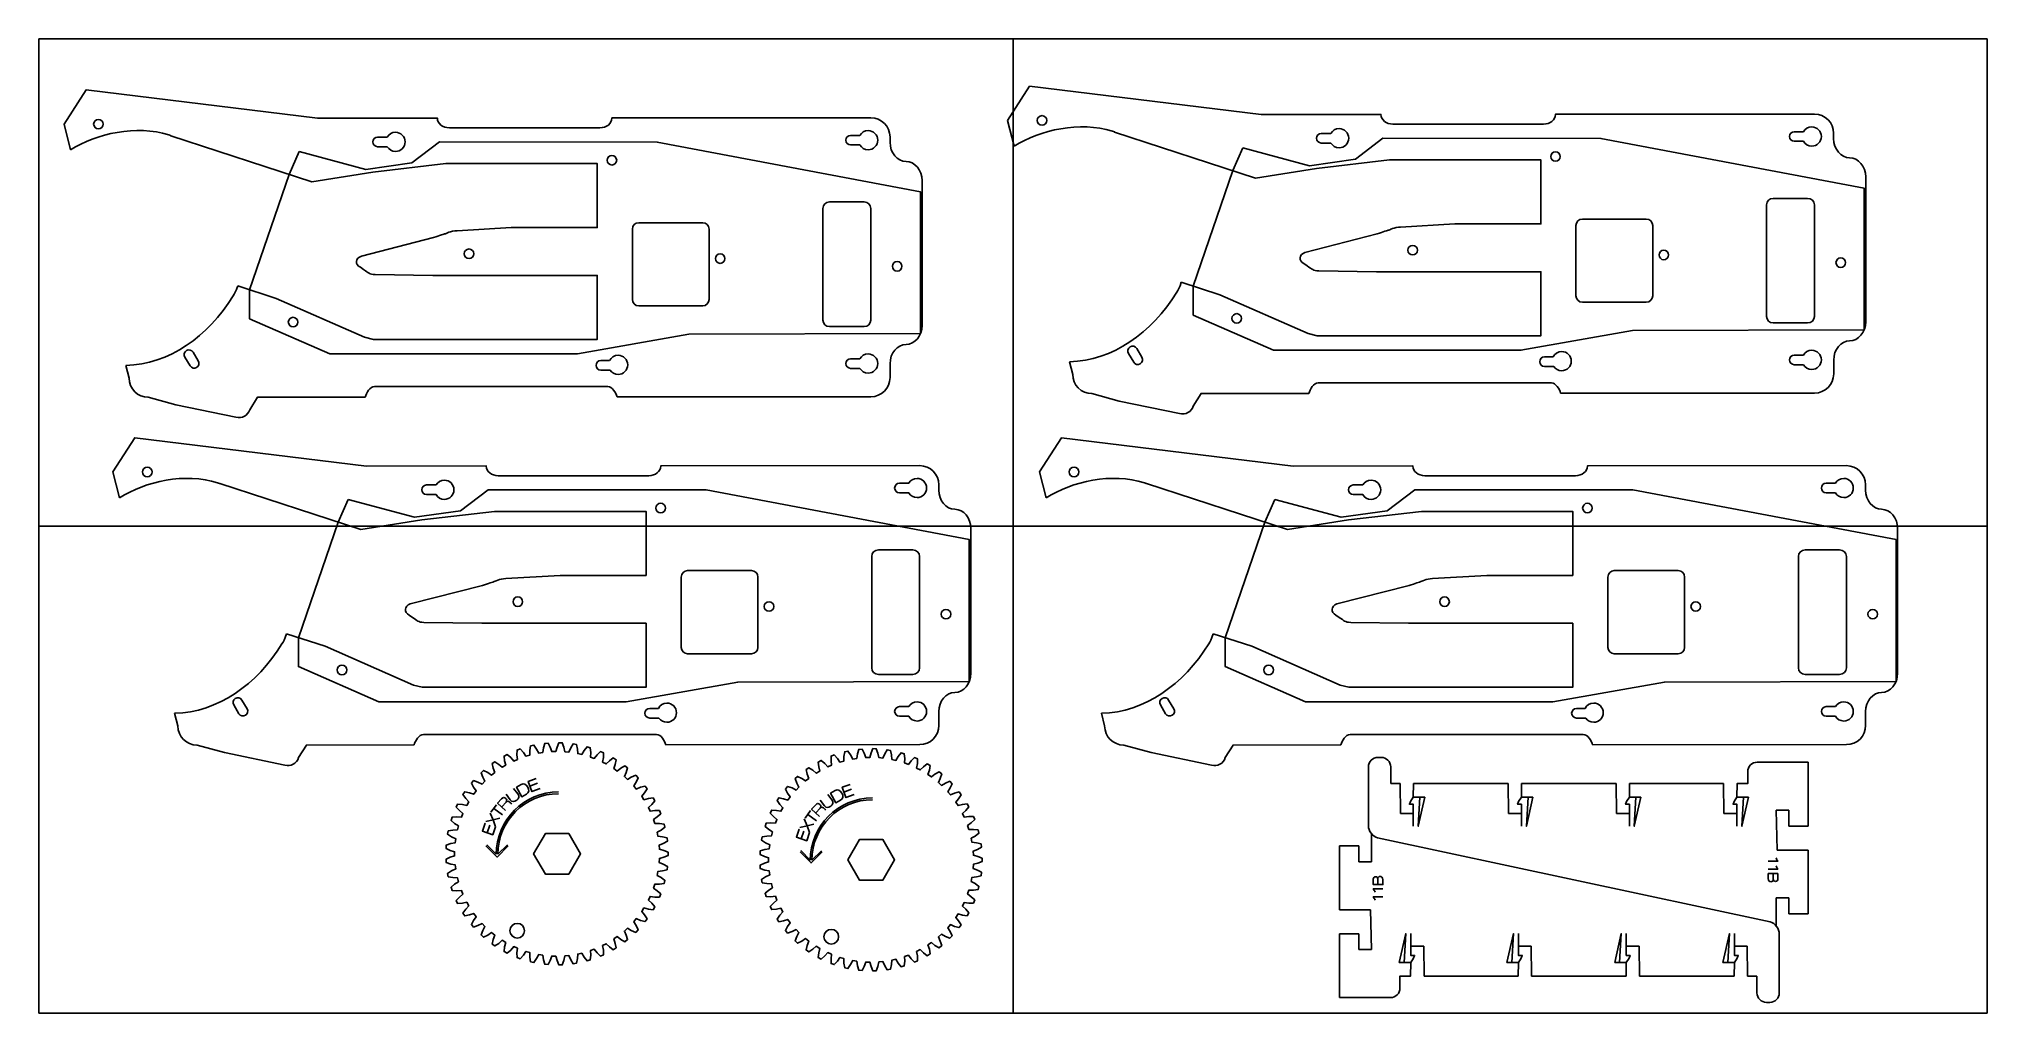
# Model space of a CAD drawing. Extents: x 0 to 610, y 0 to 305.
import ezdxf

# ---------------------------------------------------------------- set-up
doc = ezdxf.new("R2010")
doc.units = 0
doc.layers.add('CUTS', color=1, linetype='Continuous', true_color=0xff0000)
doc.layers.add('TEXT', color=5, linetype='Continuous', true_color=0x0000ff)
doc.layers.add('laser bed referance', color=3, linetype='Continuous', lineweight=25, true_color=0x00ff00)
doc.layers.add('Referance lines', color=2, linetype='Continuous', lineweight=25, true_color=0xffff00)

msp = doc.modelspace()

# ---------------------------------------------------------------- linework, layer by layer
at = {"layer": 'CUTS', "color": 1, "lineweight": 25, "true_color": 0xff0000}
for p, q in [((423, 71.8), (423, 77)), ((553.6, 78.5), (537.7, 78.5)), ((553.6, 58.5), (553.6, 78.5)), ((423.94, 71.8), (423, 71.8)), ((423.94, 71.8), (425.94, 71.8)), ((426.04, 62.41), (425.94, 71.8)), ((430.14, 71.8), (430.06, 67.51)), ((459.78, 71.8), (430.14, 71.8)), ((459.87, 62.41), (459.78, 71.8)), ((463.97, 71.8), (463.91, 67.51)), ((493.54, 71.8), (463.97, 71.8)), ((493.64, 62.41), (493.54, 71.8)), ((497.74, 71.8), (497.67, 67.51)), ((527.18, 71.8), (497.74, 71.8)), ((527.28, 62.41), (527.18, 71.8)), ((426.04, 62.41), (430.04, 62.41)), ((459.87, 62.41), (463.87, 62.41)), ((493.64, 62.41), (497.64, 62.41)), ((527.28, 62.41), (531.28, 62.41)), ((543.6, 63.5), (547.6, 63.5)), ((543.6, 63.5), (543.9, 51.01)), ((547.6, 63.5), (547.6, 58.5)), ((417, 47.32), (417, 56.06)), ((547.6, 58.5), (553.6, 58.5)), ((413, 52.32), (407, 52.32)), ((407, 52.32), (407, 32.32)), ((413, 47.32), (413, 52.32)), ((418.9, 54.81), (541.71, 28.52)), ((553.6, 51.01), (543.9, 51.01)), ((553.6, 31.01), (553.6, 51.01)), ((413, 47.32), (417, 47.32)), ((407, 32.32), (416.7, 32.32)), ((417, 19.83), (416.7, 32.32)), ((543.6, 36.01), (547.6, 36.01)), ((543.6, 36.01), (543.6, 27.27)), ((547.6, 36.01), (547.6, 31.01)), ((547.6, 31.01), (553.6, 31.01)), ((413, 24.83), (407, 24.83)), ((407, 24.83), (407, 4.84)), ((413, 19.83), (413, 24.83)), ((413, 19.83), (417, 19.83)), ((429.32, 20.92), (433.32, 20.92)), ((433.32, 20.92), (433.42, 11.54)), ((462.97, 20.92), (466.97, 20.92)), ((466.97, 20.92), (467.07, 11.54)), ((496.73, 20.92), (500.73, 20.92)), ((500.73, 20.92), (500.83, 11.54)), ((530.57, 20.92), (534.57, 20.92)), ((534.67, 11.54), (534.57, 20.92)), ((462.87, 11.54), (462.94, 15.83)), ((496.63, 11.54), (496.7, 15.83)), ((530.46, 11.54), (530.54, 15.83)), ((433.42, 11.54), (462.87, 11.54)), ((467.07, 11.54), (496.63, 11.54)), ((500.83, 11.54), (530.46, 11.54)), ((534.67, 11.54), (536.67, 11.54)), ((536.67, 11.54), (537.6, 11.54)), ((537.6, 11.54), (537.6, 6.34)), ((407, 4.84), (422.9, 4.84))]:
    msp.add_line(p, q, dxfattribs=at)
for points in [[(124.67, 279.99), (124.67, 280.04), (87.17, 280.01), (14.72, 288.85), (7.85, 278.16), (9.92, 270.08)], [(419.95, 281.14), (419.95, 281.19), (382.45, 281.16), (310, 290), (303.13, 279.3), (305.2, 271.22)], [(555.6, 281.28), (474.56, 281.22), (474.56, 281.14)], [(41.24, 274.54), (41.28, 274.54), (85.41, 260.12), (104.48, 263.17), (127.3, 265.8), (151.3, 265.8), (174.7, 265.8), (174.7, 245.8), (154.82, 245.8)], [(175.53, 276.99), (128.42, 276.99)], [(260.32, 280.13), (179.28, 280.08), (179.28, 279.99)], [(256.88, 274.63), (253.98, 274.63)], [(336.52, 275.69), (336.57, 275.68), (380.7, 261.27), (399.76, 264.31), (422.58, 266.95), (446.58, 266.95), (469.98, 266.95), (469.98, 246.95), (450.1, 246.95)], [(404.26, 275.24), (401.26, 275.24)], [(470.81, 278.14), (423.7, 278.14)], [(552.17, 275.78), (549.26, 275.78)], [(561.6, 273.63), (561.6, 275.28)], [(108.98, 274.09), (105.98, 274.09)], [(105.98, 271.09), (108.98, 271.09)], [(253.98, 271.63), (256.88, 271.63)], [(266.32, 272.48), (266.32, 274.13)], [(401.26, 272.24), (404.26, 272.24)], [(549.26, 272.78), (552.17, 272.78)], [(276.34, 215.19), (276.34, 260.48)], [(571.62, 216.33), (571.62, 261.63)], [(245.3, 216.84), (245.3, 251.73)], [(247.4, 253.79), (258.19, 253.79)], [(260.3, 251.73), (260.3, 216.84), (260.3, 216.84)], [(540.58, 217.99), (540.58, 252.88)], [(542.69, 254.93), (553.47, 254.93)], [(555.58, 252.88), (555.58, 217.99), (555.58, 217.99)], [(147.77, 245.8), (130.82, 244.8)], [(185.69, 223.29), (185.69, 245.29)], [(187.69, 247.29), (207.69, 247.29)], [(209.69, 245.29), (209.69, 223.29), (209.69, 223.29)], [(443.05, 246.95), (426.11, 245.95)], [(480.97, 224.43), (480.97, 246.43)], [(482.97, 248.43), (502.97, 248.43)], [(504.97, 246.43), (504.97, 224.43), (504.97, 224.43)], [(123.49, 242.65), (100.89, 236.85)], [(418.77, 243.8), (396.17, 238)], [(100.58, 233.4), (101.58, 232.64)], [(425.63, 231.95), (469.98, 231.95), (469.98, 211.95), (399.93, 211.95), (397.16, 212.63), (369.54, 224.75), (357.47, 228.66)], [(395.86, 234.55), (396.86, 233.79)], [(400.48, 232.25), (418.57, 231.98)], [(130.35, 230.8), (174.7, 230.81), (174.7, 210.81), (104.65, 210.81), (101.87, 211.49), (74.25, 223.61), (62.19, 227.52)], [(105.2, 231.1), (123.29, 230.83)], [(207.69, 221.29), (187.69, 221.29)], [(502.97, 222.43), (482.97, 222.43)], [(258.19, 214.79), (247.4, 214.79)], [(553.47, 215.93), (542.69, 215.93)], [(345.14, 205.21), (343.5, 207.94), (343.5, 207.94)], [(27.18, 202.66), (28.2, 198.67)], [(45.65, 205.24), (47.28, 202.52)], [(49.85, 204.07), (48.22, 206.79), (48.22, 206.79)], [(178.54, 204.17), (175.83, 204.17)], [(175.83, 201.17), (178.73, 201.17)], [(256.88, 204.73), (253.98, 204.73)], [(253.98, 201.73), (256.88, 201.73)], [(266.32, 198.84), (266.32, 203.19)], [(322.46, 203.81), (323.48, 199.82)], [(340.93, 206.39), (342.56, 203.67)], [(473.83, 205.32), (471.11, 205.32)], [(471.11, 202.32), (474.01, 202.32)], [(552.17, 205.88), (549.26, 205.88)], [(549.26, 202.88), (552.17, 202.88)], [(561.61, 199.98), (561.61, 204.33)], [(105.03, 196.02), (177.99, 196.02)], [(400.31, 197.17), (473.27, 197.17)], [(34.2, 192.67), (42.78, 190.35), (61.65, 186.44)], [(65.94, 188.77), (68.4, 192.72), (102.12, 192.74)], [(180.89, 192.79), (260.32, 192.84)], [(329.48, 193.82), (338.06, 191.5), (356.93, 187.59)], [(361.22, 189.92), (363.68, 193.87), (397.4, 193.89)], [(476.17, 193.94), (555.61, 193.98)], [(139.95, 171.14), (139.95, 171.19), (102.45, 171.16), (30, 180), (23.13, 169.3), (25.2, 161.22)], [(429.95, 171.14), (429.95, 171.19), (392.45, 171.16), (320, 180), (313.13, 169.3), (315.2, 161.22)], [(275.6, 171.28), (194.56, 171.22), (194.56, 171.14)], [(565.6, 171.28), (484.56, 171.22), (484.56, 171.14)], [(56.52, 165.69), (56.57, 165.68), (100.7, 151.27), (119.76, 154.31), (142.58, 156.95), (166.58, 156.95), (189.98, 156.95), (189.98, 136.95), (170.1, 136.95)], [(124.26, 165.24), (121.26, 165.24)], [(190.81, 168.14), (143.7, 168.14)], [(272.17, 165.78), (269.26, 165.78)], [(281.6, 163.63), (281.6, 165.28)], [(346.52, 165.69), (346.57, 165.68), (390.7, 151.27), (409.76, 154.31), (432.58, 156.95), (456.58, 156.95), (479.98, 156.95), (479.98, 136.95), (460.1, 136.95)], [(414.26, 165.24), (411.26, 165.24)], [(480.81, 168.14), (433.7, 168.14)], [(562.17, 165.78), (559.26, 165.78)], [(571.6, 163.63), (571.6, 165.28)], [(121.26, 162.24), (124.26, 162.24)], [(269.26, 162.78), (272.17, 162.78)], [(411.26, 162.24), (414.26, 162.24)], [(559.26, 162.78), (562.17, 162.78)], [(291.62, 106.33), (291.62, 151.63)], [(581.62, 106.33), (581.62, 151.63)], [(260.58, 107.99), (260.58, 142.88)], [(262.69, 144.93), (273.47, 144.93)], [(275.58, 142.88), (275.58, 107.99), (275.58, 107.99)], [(550.58, 107.99), (550.58, 142.88)], [(552.69, 144.93), (563.47, 144.93)], [(565.58, 142.88), (565.58, 107.99), (565.58, 107.99)], [(163.05, 136.95), (146.11, 135.95)], [(200.97, 114.43), (200.97, 136.43)], [(202.97, 138.43), (222.97, 138.43)], [(224.97, 136.43), (224.97, 114.43), (224.97, 114.43)], [(453.05, 136.95), (436.11, 135.95)], [(490.97, 114.43), (490.97, 136.43)], [(492.97, 138.43), (512.97, 138.43)], [(514.97, 136.43), (514.97, 114.43), (514.97, 114.43)], [(138.77, 133.8), (116.17, 128)], [(428.77, 133.8), (406.17, 128)], [(145.63, 121.95), (189.98, 121.95), (189.98, 101.95), (119.93, 101.95), (117.16, 102.63), (89.54, 114.75), (77.47, 118.66)], [(115.86, 124.55), (116.86, 123.79)], [(120.48, 122.25), (138.57, 121.98)], [(435.63, 121.95), (479.98, 121.95), (479.98, 101.95), (409.93, 101.95), (407.16, 102.63), (379.54, 114.75), (367.47, 118.66)], [(405.86, 124.55), (406.86, 123.79)], [(410.48, 122.25), (428.57, 121.98)], [(222.97, 112.43), (202.97, 112.43)], [(512.97, 112.43), (492.97, 112.43)], [(273.47, 105.93), (262.69, 105.93)], [(563.47, 105.93), (552.69, 105.93)], [(65.14, 95.21), (63.5, 97.94), (63.5, 97.94)], [(355.14, 95.21), (353.5, 97.94), (353.5, 97.94)], [(42.46, 93.81), (43.48, 89.82)], [(60.93, 96.39), (62.56, 93.67)], [(193.83, 95.32), (191.11, 95.32)], [(191.11, 92.32), (194.01, 92.32)], [(272.17, 95.88), (269.26, 95.88)], [(269.26, 92.88), (272.17, 92.88)], [(281.61, 89.98), (281.61, 94.33)], [(332.46, 93.81), (333.48, 89.82)], [(350.93, 96.39), (352.56, 93.67)], [(483.83, 95.32), (481.11, 95.32)], [(481.11, 92.32), (484.01, 92.32)], [(562.17, 95.88), (559.26, 95.88)], [(559.26, 92.88), (562.17, 92.88)], [(571.61, 89.98), (571.61, 94.33)], [(120.31, 87.17), (193.27, 87.17)], [(410.31, 87.17), (483.27, 87.17)], [(49.48, 83.82), (58.06, 81.5), (76.93, 77.59)], [(81.22, 79.92), (83.68, 83.87), (117.4, 83.89)], [(196.89, 50.35), (196.89, 49.29), (195.51, 48.75), (194.14, 48.4), (194.05, 47.13), (195.38, 46.61), (196.67, 45.9), (196.54, 44.85), (195.1, 44.49), (193.69, 44.32), (193.45, 43.07), (194.69, 42.38), (195.89, 41.51), (195.62, 40.49), (194.15, 40.31), (192.73, 40.33), (192.33, 39.12), (193.48, 38.28), (194.55, 37.26), (194.15, 36.28), (192.67, 36.29), (191.26, 36.49), (190.71, 35.34), (191.74, 34.36), (192.68, 33.21), (192.16, 32.29), (190.69, 32.5), (189.32, 32.87), (188.62, 31.8), (189.52, 30.7), (190.3, 29.44), (189.67, 28.6), (188.24, 28.99), (186.93, 29.53), (186.1, 28.56), (186.85, 27.35), (187.46, 26.01), (186.73, 25.25), (185.36, 25.82), (184.13, 26.53), (183.19, 25.67), (183.78, 24.38), (184.21, 22.96), (183.38, 22.3), (182.1, 23.04), (180.97, 23.9), (179.93, 23.17), (180.35, 21.81), (180.59, 20.36), (179.69, 19.81), (178.51, 20.7), (177.5, 21.7), (176.37, 21.11), (176.61, 19.71), (176.68, 18.23), (175.71, 17.81), (174.66, 18.85), (173.78, 19.97), (172.58, 19.53), (172.65, 18.11), (172.52, 16.63), (171.5, 16.33), (170.59, 17.5), (169.87, 18.72), (168.62, 18.44), (168.5, 17.02), (168.19, 15.57), (167.14, 15.41), (166.39, 16.68), (165.83, 17.98), (164.56, 17.86), (164.26, 16.47), (163.76, 15.08), (162.7, 15.05), (162.12, 16.4), (161.73, 17.77), (160.45, 17.81), (159.98, 16.47), (159.3, 15.15), (158.25, 15.26), (157.84, 16.68), (157.63, 18.08), (156.37, 18.29), (155.73, 17.02), (154.89, 15.8), (153.86, 16.03), (153.64, 17.5), (153.61, 18.92), (152.39, 19.28), (151.59, 18.11), (150.6, 17), (149.61, 17.37), (149.58, 18.85), (149.73, 20.26), (148.56, 20.78), (147.62, 19.71), (146.5, 18.74), (145.56, 19.23), (145.72, 20.7), (146.05, 22.09), (144.96, 22.75), (143.89, 21.81), (142.66, 21), (141.79, 21.6), (142.13, 23.04), (142.64, 24.37), (141.64, 25.16), (140.46, 24.38), (139.13, 23.72), (138.35, 24.43), (138.87, 25.82), (139.54, 27.07), (138.65, 27.99), (137.38, 27.35), (135.98, 26.88), (135.3, 27.68), (135.99, 28.99), (136.82, 30.14), (136.05, 31.17), (134.71, 30.7), (133.26, 30.41), (132.68, 31.29), (133.54, 32.5), (134.51, 33.54), (133.88, 34.65), (132.49, 34.36), (131.02, 34.26), (130.56, 35.21), (131.56, 36.29), (132.65, 37.2), (132.18, 38.39), (130.76, 38.28), (129.28, 38.36), (128.95, 39.36), (130.08, 40.31), (131.28, 41.07), (130.96, 42.31), (129.54, 42.38), (128.08, 42.65), (127.88, 43.69), (129.13, 44.49), (130.42, 45.09), (130.25, 46.35), (128.86, 46.61), (127.45, 47.06), (127.38, 48.12), (128.72, 48.75), (130.07, 49.18), (130.07, 50.46), (128.72, 50.89), (127.38, 51.52), (127.45, 52.57), (128.86, 53.03), (130.25, 53.28), (130.42, 54.55), (129.13, 55.15), (127.88, 55.95), (128.08, 56.98), (129.54, 57.25), (130.96, 57.33), (131.28, 58.57), (130.08, 59.33), (128.95, 60.28), (129.28, 61.28), (130.76, 61.36), (132.18, 61.25), (132.65, 62.44), (131.56, 63.34), (130.56, 64.43), (131.02, 65.38), (132.49, 65.27), (133.88, 64.99), (134.51, 66.1), (133.54, 67.14), (132.68, 68.35), (133.26, 69.23), (134.71, 68.94), (136.05, 68.47), (136.82, 69.5), (135.99, 70.65), (135.3, 71.96), (135.98, 72.76), (137.38, 72.28), (138.65, 71.65), (139.54, 72.57), (138.87, 73.82), (138.35, 75.21), (139.13, 75.92), (140.46, 75.26), (141.64, 74.47), (142.64, 75.27), (142.13, 76.6), (141.79, 78.04), (142.66, 78.64), (143.89, 77.82), (144.96, 76.89), (146.05, 77.55), (145.72, 78.93), (145.56, 80.4), (146.5, 80.89), (147.62, 79.92), (148.56, 78.86), (149.73, 79.38), (149.58, 80.79), (149.61, 82.27), (150.6, 82.63), (151.59, 81.53), (152.39, 80.36), (153.61, 80.72), (153.64, 82.14), (153.86, 83.6), (154.89, 83.84), (155.73, 82.62), (156.37, 81.35), (157.63, 81.55), (157.84, 82.96), (158.25, 84.38), (159.3, 84.48), (159.98, 83.16), (160.45, 81.83), (161.73, 81.87), (162.12, 83.23), (162.7, 84.59), (163.76, 84.56), (164.26, 83.16), (164.56, 81.78), (165.83, 81.65), (166.39, 82.96), (167.14, 84.23), (168.19, 84.06), (168.5, 82.62), (168.62, 81.2), (169.87, 80.92), (170.59, 82.14), (171.5, 83.31), (172.52, 83.01), (172.65, 81.53), (172.58, 80.11), (173.78, 79.67), (174.66, 80.79), (175.71, 81.83), (176.68, 81.4), (176.61, 79.92), (176.37, 78.52), (177.5, 77.93), (178.51, 78.93), (179.69, 79.83), (180.59, 79.28), (180.35, 77.82), (179.93, 76.47), (180.97, 75.73), (182.1, 76.6), (183.38, 77.34), (184.21, 76.68), (183.78, 75.26), (183.19, 73.97), (184.13, 73.11), (185.36, 73.82), (186.73, 74.39), (187.46, 73.63), (186.85, 72.28), (186.1, 71.08), (186.93, 70.1), (188.24, 70.65), (189.67, 71.04), (190.3, 70.19), (189.52, 68.94), (188.62, 67.84), (189.32, 66.76), (190.69, 67.14), (192.16, 67.34), (192.68, 66.42), (191.74, 65.27), (190.71, 64.3), (191.26, 63.15), (192.67, 63.34), (194.15, 63.36), (194.55, 62.38), (193.48, 61.36), (192.33, 60.52), (192.73, 59.31), (194.15, 59.33), (195.62, 59.15), (195.89, 58.13), (194.69, 57.25), (193.45, 56.57), (193.69, 55.32), (195.1, 55.15), (196.54, 54.79), (196.67, 53.74), (195.38, 53.03), (194.05, 52.51), (194.14, 51.23), (195.51, 50.89), (196.89, 50.35)], [(196.17, 83.94), (275.61, 83.98)], [(295.16, 48.48), (295.16, 47.42), (293.78, 46.88), (292.41, 46.54), (292.32, 45.26), (293.65, 44.74), (294.94, 44.03), (294.81, 42.98), (293.37, 42.62), (291.96, 42.45), (291.72, 41.2), (292.96, 40.52), (294.16, 39.64), (293.89, 38.62), (292.42, 38.45), (291, 38.46), (290.6, 37.25), (291.75, 36.41), (292.82, 35.39), (292.42, 34.41), (290.94, 34.43), (289.54, 34.63), (288.98, 33.47), (290.01, 32.5), (290.95, 31.35), (290.43, 30.43), (288.96, 30.63), (287.59, 31.01), (286.89, 29.94), (287.79, 28.84), (288.57, 27.58), (287.94, 26.73), (286.51, 27.12), (285.2, 27.67), (284.37, 26.69), (285.12, 25.49), (285.74, 24.14), (285, 23.38), (283.63, 23.95), (282.4, 24.66), (281.46, 23.8), (282.05, 22.51), (282.48, 21.09), (281.66, 20.44), (280.37, 21.17), (279.25, 22.04), (278.2, 21.3), (278.62, 19.95), (278.87, 18.49), (277.96, 17.94), (276.78, 18.84), (275.78, 19.84), (274.64, 19.25), (274.89, 17.85), (274.95, 16.37), (273.98, 15.94), (272.93, 16.98), (272.06, 18.1), (270.86, 17.66), (270.92, 16.24), (270.79, 14.77), (269.78, 14.47), (268.86, 15.63), (268.14, 16.85), (266.9, 16.57), (266.78, 15.15), (266.46, 13.71), (265.42, 13.54), (264.66, 14.81), (264.1, 16.12), (262.83, 16), (262.53, 14.61), (262.03, 13.21), (260.98, 13.18), (260.39, 14.54), (260, 15.9), (258.72, 15.95), (258.25, 14.61), (257.57, 13.29), (256.52, 13.39), (256.12, 14.81), (255.9, 16.22), (254.64, 16.42), (254, 15.15), (253.16, 13.93), (252.14, 14.17), (251.91, 15.63), (251.88, 17.05), (250.66, 17.41), (249.86, 16.24), (248.87, 15.14), (247.88, 15.5), (247.85, 16.98), (248, 18.39), (246.83, 18.91), (245.89, 17.85), (244.77, 16.88), (243.84, 17.37), (243.99, 18.84), (244.32, 20.22), (243.23, 20.88), (242.16, 19.95), (240.93, 19.13), (240.06, 19.73), (240.4, 21.17), (240.91, 22.5), (239.91, 23.3), (238.73, 22.51), (237.4, 21.85), (236.62, 22.56), (237.14, 23.95), (237.81, 25.2), (236.92, 26.12), (235.65, 25.49), (234.25, 25.01), (233.57, 25.81), (234.26, 27.12), (235.09, 28.27), (234.33, 29.3), (232.98, 28.84), (231.53, 28.54), (230.96, 29.42), (231.81, 30.63), (232.78, 31.67), (232.15, 32.78), (230.76, 32.5), (229.29, 32.39), (228.83, 33.34), (229.83, 34.43), (230.93, 35.33), (230.45, 36.52), (229.03, 36.41), (227.55, 36.49), (227.22, 37.5), (228.36, 38.45), (229.55, 39.21), (229.23, 40.44), (227.81, 40.52), (226.36, 40.79), (226.15, 41.82), (227.4, 42.62), (228.69, 43.22), (228.53, 44.49), (227.13, 44.74), (225.72, 45.2), (225.65, 46.25), (226.99, 46.88), (228.34, 47.31), (228.34, 48.59), (226.99, 49.02), (225.65, 49.65), (225.72, 50.71), (227.13, 51.16), (228.53, 51.42), (228.69, 52.68), (227.4, 53.28), (226.15, 54.08), (226.36, 55.12), (227.81, 55.39), (229.23, 55.46), (229.55, 56.7), (228.36, 57.46), (227.22, 58.41), (227.55, 59.41), (229.03, 59.49), (230.45, 59.38), (230.93, 60.57), (229.83, 61.48), (228.83, 62.56), (229.29, 63.52), (230.76, 63.41), (232.15, 63.12), (232.78, 64.23), (231.81, 65.27), (230.96, 66.48), (231.53, 67.37), (232.98, 67.07), (234.33, 66.61), (235.09, 67.63), (234.26, 68.79), (233.57, 70.09), (234.25, 70.9), (235.65, 70.42), (236.92, 69.79), (237.81, 70.7), (237.14, 71.96), (236.62, 73.34), (237.4, 74.05), (238.73, 73.39), (239.91, 72.61), (240.91, 73.4), (240.4, 74.73), (240.06, 76.17), (240.93, 76.77), (242.16, 75.96), (243.23, 75.02), (244.32, 75.69), (243.99, 77.07), (243.84, 78.54), (244.77, 79.03), (245.89, 78.06), (246.83, 76.99), (248, 77.51), (247.85, 78.92), (247.88, 80.4), (248.87, 80.77), (249.86, 79.66), (250.66, 78.49), (251.88, 78.85), (251.91, 80.27), (252.14, 81.74), (253.16, 81.97), (254, 80.75), (254.64, 79.48), (255.9, 79.69), (256.12, 81.09), (256.52, 82.51), (257.57, 82.62), (258.25, 81.3), (258.72, 79.96), (260, 80), (260.39, 81.37), (260.98, 82.73), (262.03, 82.69), (262.53, 81.3), (262.83, 79.91), (264.1, 79.79), (264.66, 81.09), (265.42, 82.37), (266.46, 82.2), (266.78, 80.75), (266.9, 79.34), (268.14, 79.05), (268.86, 80.27), (269.78, 81.44), (270.79, 81.14), (270.92, 79.66), (270.86, 78.24), (272.06, 77.8), (272.93, 78.92), (273.98, 79.96), (274.95, 79.54), (274.89, 78.06), (274.64, 76.66), (275.78, 76.07), (276.78, 77.07), (277.96, 77.96), (278.87, 77.42), (278.62, 75.96), (278.2, 74.6), (279.25, 73.87), (280.37, 74.73), (281.66, 75.47), (282.48, 74.81), (282.05, 73.39), (281.46, 72.1), (282.4, 71.24), (283.63, 71.96), (285, 72.52), (285.74, 71.76), (285.12, 70.42), (284.37, 69.21), (285.2, 68.24), (286.51, 68.79), (287.94, 69.17), (288.57, 68.33), (287.79, 67.07), (286.89, 65.97), (287.59, 64.9), (288.96, 65.27), (290.43, 65.48), (290.95, 64.56), (290.01, 63.41), (288.98, 62.43), (289.54, 61.28), (290.94, 61.48), (292.42, 61.49), (292.82, 60.51), (291.75, 59.49), (290.6, 58.66), (291, 57.44), (292.42, 57.46), (293.89, 57.28), (294.16, 56.26), (292.96, 55.39), (291.72, 54.71), (291.96, 53.45), (293.37, 53.28), (294.81, 52.92), (294.94, 51.88), (293.65, 51.16), (292.32, 50.64), (292.41, 49.37), (293.78, 49.02), (295.16, 48.48)], [(339.48, 83.82), (348.06, 81.5), (366.93, 77.59)], [(371.22, 79.92), (373.68, 83.87), (407.4, 83.89)], [(420, 80), (419, 80)], [(486.17, 83.94), (565.61, 83.98)], [(416, 77), (416, 76.3)], [(534.7, 75.5), (534.7, 71.8), (531.38, 71.8), (531.35, 67.51)], [(416, 68.8), (416, 68.09)], [(430.07, 58.47), (430.07, 65.31), (428.86, 65.31), (429.15, 66.19), (430.06, 67.51), (432.12, 67.51), (431.62, 58.47), (433.63, 67.51)], [(432.12, 67.51), (433.63, 67.51)], [(463.91, 58.47), (463.91, 65.31), (462.71, 65.31), (462.99, 66.19), (463.91, 67.51), (465.96, 67.51), (465.46, 58.47), (467.48, 67.51)], [(465.96, 67.51), (467.48, 67.51)], [(497.67, 58.47), (497.67, 65.31), (496.47, 65.31), (496.75, 66.19), (497.67, 67.51), (499.72, 67.51), (499.23, 58.47), (501.24, 67.51)], [(499.72, 67.51), (501.24, 67.51)], [(531.35, 58.47), (531.35, 65.31), (530.15, 65.31), (530.43, 66.19), (531.35, 67.51), (533.41, 67.51), (532.91, 58.47), (534.92, 67.51)], [(533.41, 67.51), (534.92, 67.51)], [(416, 62.09), (416, 58.61)], [(158.47, 43.47), (154.8, 49.82), (158.47, 56.17), (165.8, 56.17), (169.47, 49.82), (165.8, 43.47), (158.47, 43.47), (158.47, 43.47)], [(256.74, 41.6), (253.07, 47.95), (256.74, 54.3), (264.07, 54.3), (267.74, 47.95), (264.07, 41.6), (256.74, 41.6), (256.74, 41.6)], [(429.26, 24.86), (429.26, 18.02), (430.46, 18.02), (430.17, 17.14), (429.26, 15.83), (427.2, 15.83), (427.7, 24.86), (425.69, 15.83)], [(462.94, 24.86), (462.94, 18.02), (464.14, 18.02), (463.85, 17.14), (462.94, 15.83), (460.88, 15.83), (461.38, 24.86), (459.37, 15.83)], [(496.7, 24.86), (496.7, 18.02), (497.9, 18.02), (497.62, 17.14), (496.7, 15.83), (494.64, 15.83), (495.14, 24.86), (493.13, 15.83)], [(530.54, 24.86), (530.54, 18.02), (531.74, 18.02), (531.46, 17.14), (530.54, 15.83), (528.48, 15.83), (528.98, 24.86), (526.97, 15.83)], [(544.6, 21.24), (544.6, 24.73)], [(427.2, 15.83), (425.69, 15.83)], [(425.9, 7.84), (425.9, 11.54), (429.22, 11.54), (429.26, 15.83)], [(460.88, 15.83), (459.37, 15.83)], [(494.64, 15.83), (493.13, 15.83)], [(528.48, 15.83), (526.97, 15.83)], [(544.6, 14.54), (544.6, 15.24)], [(544.6, 6.34), (544.6, 7.04)], [(540.6, 3.34), (541.6, 3.34)]]:
    msp.add_lwpolyline(points, dxfattribs=at)
for points in [[(312.39, 279.3), (312.39, 280.13), (313.06, 280.8), (313.89, 280.8)], [(313.89, 280.8), (314.72, 280.8), (315.39, 280.13), (315.39, 279.3)], [(423.7, 278.14), (421.63, 278.14), (419.95, 279.48), (419.95, 281.14)], [(474.56, 281.14), (474.56, 279.48), (472.88, 278.14), (470.81, 278.14)], [(561.6, 275.28), (561.6, 278.58), (558.91, 281.28), (555.6, 281.28)], [(9.92, 270.08), (17.97, 275.23), (30.52, 278.03), (40.63, 274.75)], [(17.11, 278.15), (17.11, 278.98), (17.78, 279.65), (18.61, 279.65)], [(18.61, 276.65), (17.78, 276.65), (17.11, 277.33), (17.11, 278.15)], [(18.61, 279.65), (19.44, 279.65), (20.11, 278.98), (20.11, 278.15)], [(20.11, 278.15), (20.11, 277.33), (19.44, 276.65), (18.61, 276.65)], [(40.63, 274.75), (40.83, 274.68), (41.04, 274.61), (41.24, 274.54)], [(111.58, 275.59), (110.47, 275.59), (109.5, 274.99), (108.98, 274.09)], [(114.58, 272.59), (114.58, 274.25), (113.23, 275.59), (111.58, 275.59)], [(128.42, 276.99), (126.35, 276.99), (124.67, 278.34), (124.67, 279.99)], [(179.28, 279.99), (179.28, 278.34), (177.6, 276.99), (175.53, 276.99)], [(253.98, 274.63), (253.15, 274.63), (252.48, 273.96), (252.48, 273.13)], [(259.48, 276.13), (258.37, 276.13), (257.4, 275.52), (256.88, 274.63)], [(262.48, 273.13), (262.48, 274.79), (261.14, 276.13), (259.48, 276.13)], [(266.32, 274.13), (266.32, 277.43), (263.62, 280.13), (260.32, 280.13)], [(305.2, 271.22), (313.25, 276.38), (325.81, 279.18), (335.91, 275.9)], [(313.89, 277.8), (313.06, 277.8), (312.39, 278.47), (312.39, 279.3)], [(315.39, 279.3), (315.39, 278.47), (314.72, 277.8), (313.89, 277.8)], [(335.91, 275.9), (336.12, 275.83), (336.32, 275.76), (336.52, 275.69)], [(401.26, 275.24), (400.43, 275.24), (399.76, 274.57), (399.76, 273.74)], [(406.86, 276.74), (405.75, 276.74), (404.78, 276.13), (404.26, 275.24)], [(409.86, 273.74), (409.86, 275.4), (408.52, 276.74), (406.86, 276.74)], [(549.26, 275.78), (548.43, 275.78), (547.76, 275.11), (547.76, 274.28)], [(554.76, 277.28), (553.65, 277.28), (552.68, 276.67), (552.17, 275.78)], [(557.76, 274.28), (557.76, 275.93), (556.42, 277.28), (554.76, 277.28)], [(105.98, 274.09), (105.15, 274.09), (104.48, 273.42), (104.48, 272.59)], [(104.48, 272.59), (104.48, 271.76), (105.15, 271.09), (105.98, 271.09)], [(108.98, 271.09), (109.5, 270.2), (110.47, 269.59), (111.58, 269.59)], [(111.58, 269.59), (113.23, 269.59), (114.58, 270.93), (114.58, 272.59)], [(177.78, 266.86), (177.78, 267.69), (178.45, 268.36), (179.28, 268.36)], [(179.28, 268.36), (180.11, 268.36), (180.78, 267.69), (180.78, 266.86)], [(252.48, 273.13), (252.48, 272.3), (253.15, 271.63), (253.98, 271.63)], [(256.88, 271.63), (257.4, 270.73), (258.37, 270.13), (259.48, 270.13)], [(259.48, 270.13), (261.14, 270.13), (262.48, 271.47), (262.48, 273.13)], [(271.33, 266.48), (268.58, 266.48), (266.32, 269.18), (266.32, 272.48)], [(399.76, 273.74), (399.76, 272.91), (400.43, 272.24), (401.26, 272.24)], [(404.26, 272.24), (404.78, 271.34), (405.75, 270.74), (406.86, 270.74)], [(406.86, 270.74), (408.52, 270.74), (409.86, 272.08), (409.86, 273.74)], [(473.06, 268.01), (473.06, 268.84), (473.73, 269.51), (474.56, 269.51)], [(474.56, 269.51), (475.39, 269.51), (476.06, 268.84), (476.06, 268.01)], [(547.76, 274.28), (547.76, 273.45), (548.43, 272.78), (549.26, 272.78)], [(552.17, 272.78), (552.68, 271.88), (553.65, 271.28), (554.76, 271.28)], [(554.76, 271.28), (556.42, 271.28), (557.76, 272.62), (557.76, 274.28)], [(566.61, 267.63), (563.86, 267.63), (561.6, 270.33), (561.6, 273.63)], [(179.28, 265.36), (178.45, 265.36), (177.78, 266.04), (177.78, 266.86)], [(180.78, 266.86), (180.78, 266.04), (180.11, 265.36), (179.28, 265.36)], [(276.34, 260.48), (276.34, 263.78), (274.08, 266.48), (271.33, 266.48)], [(474.56, 266.51), (473.73, 266.51), (473.06, 267.18), (473.06, 268.01)], [(476.06, 268.01), (476.06, 267.18), (475.39, 266.51), (474.56, 266.51)], [(571.62, 261.63), (571.62, 264.93), (569.36, 267.63), (566.61, 267.63)], [(245.3, 251.73), (245.3, 252.87), (246.24, 253.79), (247.4, 253.79)], [(258.19, 253.79), (259.36, 253.79), (260.3, 252.87), (260.3, 251.73)], [(540.58, 252.88), (540.58, 254.02), (541.52, 254.93), (542.69, 254.93)], [(553.47, 254.93), (554.64, 254.93), (555.58, 254.02), (555.58, 252.88)], [(130.82, 244.8), (128.88, 244.8), (127.19, 243.8), (127.06, 243.8)], [(154.82, 245.8), (152.88, 245.8), (149.71, 245.8), (147.77, 245.8)], [(185.69, 245.29), (185.69, 246.39), (186.58, 247.29), (187.69, 247.29)], [(207.69, 247.29), (208.79, 247.29), (209.69, 246.39), (209.69, 245.29)], [(422.34, 244.95), (422.21, 244.95), (420.6, 244.43), (418.77, 243.8)], [(426.11, 245.95), (424.16, 245.95), (422.47, 244.95), (422.34, 244.95)], [(450.1, 246.95), (448.16, 246.95), (444.99, 246.95), (443.05, 246.95)], [(480.97, 246.43), (480.97, 247.54), (481.86, 248.43), (482.97, 248.43)], [(502.97, 248.43), (504.07, 248.43), (504.97, 247.54), (504.97, 246.43)], [(127.06, 243.8), (126.93, 243.8), (125.32, 243.28), (123.49, 242.65)], [(133.07, 237.58), (133.07, 238.4), (133.74, 239.08), (134.57, 239.08)], [(134.57, 239.08), (135.39, 239.08), (136.07, 238.4), (136.07, 237.58)], [(396.17, 238), (394.34, 237.37), (394.09, 235.35), (395.86, 234.55)], [(428.35, 238.72), (428.35, 239.55), (429.02, 240.22), (429.85, 240.22)], [(429.85, 237.22), (429.02, 237.22), (428.35, 237.89), (428.35, 238.72)], [(429.85, 240.22), (430.68, 240.22), (431.35, 239.55), (431.35, 238.72)], [(431.35, 238.72), (431.35, 237.89), (430.68, 237.22), (429.85, 237.22)], [(506.95, 237.22), (506.95, 238.05), (507.62, 238.72), (508.45, 238.72)], [(508.45, 238.72), (509.28, 238.72), (509.95, 238.05), (509.95, 237.22)], [(100.89, 236.85), (99.05, 236.22), (98.81, 234.2), (100.58, 233.4)], [(101.58, 232.64), (103.26, 231.61), (103.26, 231.12), (105.2, 231.1)], [(134.57, 236.08), (133.74, 236.08), (133.07, 236.75), (133.07, 237.58)], [(136.07, 237.58), (136.07, 236.75), (135.39, 236.08), (134.57, 236.08)], [(211.67, 236.08), (211.67, 236.9), (212.34, 237.58), (213.17, 237.58)], [(213.17, 234.58), (212.34, 234.58), (211.67, 235.25), (211.67, 236.08)], [(213.17, 237.58), (214, 237.58), (214.67, 236.9), (214.67, 236.08)], [(214.67, 236.08), (214.67, 235.25), (214, 234.58), (213.17, 234.58)], [(267.05, 233.66), (267.05, 234.49), (267.72, 235.16), (268.55, 235.16)], [(268.55, 232.16), (267.72, 232.16), (267.05, 232.83), (267.05, 233.66)], [(268.55, 235.16), (269.38, 235.16), (270.05, 234.49), (270.05, 233.66)], [(270.05, 233.66), (270.05, 232.83), (269.38, 232.16), (268.55, 232.16)], [(396.86, 233.79), (398.55, 232.76), (398.54, 232.27), (400.48, 232.25)], [(418.57, 231.98), (420.52, 231.96), (423.69, 231.95), (425.63, 231.95)], [(508.45, 235.72), (507.62, 235.72), (506.95, 236.39), (506.95, 237.22)], [(509.95, 237.22), (509.95, 236.39), (509.28, 235.72), (508.45, 235.72)], [(562.33, 234.81), (562.33, 235.64), (563, 236.31), (563.83, 236.31)], [(563.83, 233.31), (563, 233.31), (562.33, 233.98), (562.33, 234.81)], [(563.83, 236.31), (564.66, 236.31), (565.33, 235.64), (565.33, 234.81)], [(565.33, 234.81), (565.33, 233.98), (564.66, 233.31), (563.83, 233.31)], [(62.19, 227.52), (61.6, 225.81), (61.2, 225.07), (60.77, 224.37)], [(123.29, 230.83), (125.23, 230.82), (128.41, 230.8), (130.35, 230.8)], [(357.47, 228.66), (356.88, 226.96), (356.48, 226.22), (356.05, 225.52)], [(60.77, 224.37), (52.91, 211.68), (40.72, 202.91), (27.18, 202.66)], [(187.69, 221.29), (186.58, 221.29), (185.69, 222.18), (185.69, 223.29)], [(209.69, 223.29), (209.69, 222.18), (208.79, 221.29), (207.69, 221.29)], [(356.05, 225.52), (348.19, 212.83), (336, 204.06), (322.46, 203.81)], [(482.97, 222.43), (481.86, 222.43), (480.97, 223.33), (480.97, 224.43)], [(504.97, 224.43), (504.97, 223.33), (504.07, 222.43), (502.97, 222.43)], [(78.03, 216.2), (78.03, 217.03), (78.7, 217.7), (79.53, 217.7)], [(79.53, 214.7), (78.7, 214.7), (78.03, 215.37), (78.03, 216.2)], [(79.53, 217.7), (80.36, 217.7), (81.03, 217.03), (81.03, 216.2)], [(81.03, 216.2), (81.03, 215.37), (80.36, 214.7), (79.53, 214.7)], [(247.4, 214.79), (246.24, 214.79), (245.3, 215.71), (245.3, 216.84)], [(260.3, 216.84), (260.3, 215.71), (259.36, 214.79), (258.19, 214.79)], [(271.33, 209.19), (274.08, 209.19), (276.34, 211.89), (276.34, 215.19)], [(373.31, 217.35), (373.31, 218.18), (373.98, 218.85), (374.81, 218.85)], [(374.81, 215.85), (373.98, 215.85), (373.31, 216.52), (373.31, 217.35)], [(374.81, 218.85), (375.64, 218.85), (376.31, 218.18), (376.31, 217.35)], [(376.31, 217.35), (376.31, 216.52), (375.64, 215.85), (374.81, 215.85)], [(542.69, 215.93), (541.52, 215.93), (540.58, 216.85), (540.58, 217.99)], [(555.58, 217.99), (555.58, 216.85), (554.64, 215.93), (553.47, 215.93)], [(566.61, 210.33), (569.36, 210.33), (571.62, 213.03), (571.62, 216.33)], [(46.16, 207.3), (45.45, 206.88), (45.22, 205.95), (45.65, 205.24)], [(48.22, 206.79), (47.79, 207.5), (46.87, 207.73), (46.16, 207.3)], [(266.32, 203.19), (266.32, 206.49), (268.58, 209.19), (271.33, 209.19)], [(341.44, 208.45), (340.73, 208.02), (340.5, 207.1), (340.93, 206.39)], [(343.5, 207.94), (343.07, 208.65), (342.15, 208.88), (341.44, 208.45)], [(554.76, 207.38), (553.65, 207.38), (552.68, 206.77), (552.17, 205.88)], [(557.76, 204.38), (557.76, 206.04), (556.42, 207.38), (554.76, 207.38)], [(561.61, 204.33), (561.61, 207.63), (563.86, 210.33), (566.61, 210.33)], [(47.28, 202.52), (47.71, 201.81), (48.63, 201.58), (49.34, 202.01)], [(49.34, 202.01), (50.05, 202.44), (50.28, 203.36), (49.85, 204.07)], [(175.83, 204.17), (175, 204.17), (174.33, 203.5), (174.33, 202.67)], [(174.33, 202.67), (174.33, 201.84), (175, 201.17), (175.83, 201.17)], [(181.23, 205.83), (180.05, 205.83), (179.04, 205.15), (178.54, 204.17)], [(178.73, 201.17), (179.27, 200.36), (180.18, 199.83), (181.23, 199.83)], [(184.23, 202.83), (184.23, 204.49), (182.88, 205.83), (181.23, 205.83)], [(181.23, 199.83), (182.88, 199.83), (184.23, 201.17), (184.23, 202.83)], [(253.98, 204.73), (253.15, 204.73), (252.48, 204.06), (252.48, 203.23)], [(252.48, 203.23), (252.48, 202.4), (253.15, 201.73), (253.98, 201.73)], [(259.48, 206.23), (258.37, 206.23), (257.4, 205.63), (256.88, 204.73)], [(256.88, 201.73), (257.4, 200.84), (258.37, 200.23), (259.48, 200.23)], [(262.48, 203.23), (262.48, 204.89), (261.14, 206.23), (259.48, 206.23)], [(259.48, 200.23), (261.14, 200.23), (262.48, 201.58), (262.48, 203.23)], [(342.56, 203.67), (342.99, 202.96), (343.91, 202.73), (344.62, 203.16)], [(344.62, 203.16), (345.33, 203.58), (345.56, 204.5), (345.14, 205.21)], [(471.11, 205.32), (470.28, 205.32), (469.61, 204.64), (469.61, 203.82)], [(469.61, 203.82), (469.61, 202.99), (470.28, 202.32), (471.11, 202.32)], [(476.51, 206.98), (475.33, 206.98), (474.32, 206.3), (473.83, 205.32)], [(474.01, 202.32), (474.55, 201.51), (475.47, 200.98), (476.51, 200.98)], [(479.51, 203.98), (479.51, 205.63), (478.16, 206.98), (476.51, 206.98)], [(476.51, 200.98), (478.16, 200.98), (479.51, 202.32), (479.51, 203.98)], [(549.26, 205.88), (548.43, 205.88), (547.76, 205.21), (547.76, 204.38)], [(547.76, 204.38), (547.76, 203.55), (548.43, 202.88), (549.26, 202.88)], [(552.17, 202.88), (552.68, 201.98), (553.65, 201.38), (554.76, 201.38)], [(554.76, 201.38), (556.42, 201.38), (557.76, 202.72), (557.76, 204.38)], [(28.2, 198.67), (28.2, 195.37), (30.9, 192.67), (34.2, 192.67)], [(102.12, 192.74), (102.44, 194.05), (103.62, 196.02), (105.03, 196.02)], [(177.99, 196.02), (179.38, 196.02), (180.55, 194.07), (180.89, 192.79)], [(260.32, 192.84), (263.62, 192.84), (266.32, 195.54), (266.32, 198.84)], [(323.48, 199.82), (323.48, 196.52), (326.18, 193.82), (329.48, 193.82)], [(397.4, 193.89), (397.73, 195.2), (398.9, 197.17), (400.31, 197.17)], [(473.27, 197.17), (474.66, 197.17), (475.83, 195.22), (476.17, 193.94)], [(555.61, 193.98), (558.91, 193.98), (561.61, 196.68), (561.61, 199.98)], [(356.93, 187.59), (358.76, 187.05), (360.68, 188.09), (361.22, 189.92)], [(61.65, 186.44), (63.48, 185.9), (65.4, 186.94), (65.94, 188.77)], [(32.39, 169.3), (32.39, 170.13), (33.06, 170.8), (33.89, 170.8)], [(33.89, 170.8), (34.72, 170.8), (35.39, 170.13), (35.39, 169.3)], [(143.7, 168.14), (141.63, 168.14), (139.95, 169.48), (139.95, 171.14)], [(194.56, 171.14), (194.56, 169.48), (192.88, 168.14), (190.81, 168.14)], [(281.6, 165.28), (281.6, 168.58), (278.91, 171.28), (275.6, 171.28)], [(322.39, 169.3), (322.39, 170.13), (323.06, 170.8), (323.89, 170.8)], [(323.89, 170.8), (324.72, 170.8), (325.39, 170.13), (325.39, 169.3)], [(433.7, 168.14), (431.63, 168.14), (429.95, 169.48), (429.95, 171.14)], [(484.56, 171.14), (484.56, 169.48), (482.88, 168.14), (480.81, 168.14)], [(571.6, 165.28), (571.6, 168.58), (568.91, 171.28), (565.6, 171.28)], [(25.2, 161.22), (33.25, 166.38), (45.81, 169.18), (55.91, 165.9)], [(33.89, 167.8), (33.06, 167.8), (32.39, 168.47), (32.39, 169.3)], [(35.39, 169.3), (35.39, 168.47), (34.72, 167.8), (33.89, 167.8)], [(55.91, 165.9), (56.12, 165.83), (56.32, 165.76), (56.52, 165.69)], [(121.26, 165.24), (120.43, 165.24), (119.76, 164.57), (119.76, 163.74)], [(126.86, 166.74), (125.75, 166.74), (124.78, 166.13), (124.26, 165.24)], [(129.86, 163.74), (129.86, 165.4), (128.52, 166.74), (126.86, 166.74)], [(269.26, 165.78), (268.43, 165.78), (267.76, 165.11), (267.76, 164.28)], [(274.76, 167.28), (273.65, 167.28), (272.68, 166.67), (272.17, 165.78)], [(277.76, 164.28), (277.76, 165.93), (276.42, 167.28), (274.76, 167.28)], [(315.2, 161.22), (323.25, 166.38), (335.81, 169.18), (345.91, 165.9)], [(323.89, 167.8), (323.06, 167.8), (322.39, 168.47), (322.39, 169.3)], [(325.39, 169.3), (325.39, 168.47), (324.72, 167.8), (323.89, 167.8)], [(345.91, 165.9), (346.12, 165.83), (346.32, 165.76), (346.52, 165.69)], [(411.26, 165.24), (410.43, 165.24), (409.76, 164.57), (409.76, 163.74)], [(416.86, 166.74), (415.75, 166.74), (414.78, 166.13), (414.26, 165.24)], [(419.86, 163.74), (419.86, 165.4), (418.52, 166.74), (416.86, 166.74)], [(559.26, 165.78), (558.43, 165.78), (557.76, 165.11), (557.76, 164.28)], [(564.76, 167.28), (563.65, 167.28), (562.68, 166.67), (562.17, 165.78)], [(567.76, 164.28), (567.76, 165.93), (566.42, 167.28), (564.76, 167.28)], [(119.76, 163.74), (119.76, 162.91), (120.43, 162.24), (121.26, 162.24)], [(124.26, 162.24), (124.78, 161.34), (125.75, 160.74), (126.86, 160.74)], [(126.86, 160.74), (128.52, 160.74), (129.86, 162.08), (129.86, 163.74)], [(193.06, 158.01), (193.06, 158.84), (193.73, 159.51), (194.56, 159.51)], [(194.56, 159.51), (195.39, 159.51), (196.06, 158.84), (196.06, 158.01)], [(267.76, 164.28), (267.76, 163.45), (268.43, 162.78), (269.26, 162.78)], [(272.17, 162.78), (272.68, 161.88), (273.65, 161.28), (274.76, 161.28)], [(274.76, 161.28), (276.42, 161.28), (277.76, 162.62), (277.76, 164.28)], [(286.61, 157.63), (283.86, 157.63), (281.6, 160.33), (281.6, 163.63)], [(409.76, 163.74), (409.76, 162.91), (410.43, 162.24), (411.26, 162.24)], [(414.26, 162.24), (414.78, 161.34), (415.75, 160.74), (416.86, 160.74)], [(416.86, 160.74), (418.52, 160.74), (419.86, 162.08), (419.86, 163.74)], [(483.06, 158.01), (483.06, 158.84), (483.73, 159.51), (484.56, 159.51)], [(484.56, 159.51), (485.39, 159.51), (486.06, 158.84), (486.06, 158.01)], [(557.76, 164.28), (557.76, 163.45), (558.43, 162.78), (559.26, 162.78)], [(562.17, 162.78), (562.68, 161.88), (563.65, 161.28), (564.76, 161.28)], [(564.76, 161.28), (566.42, 161.28), (567.76, 162.62), (567.76, 164.28)], [(576.61, 157.63), (573.86, 157.63), (571.6, 160.33), (571.6, 163.63)], [(194.56, 156.51), (193.73, 156.51), (193.06, 157.18), (193.06, 158.01)], [(196.06, 158.01), (196.06, 157.18), (195.39, 156.51), (194.56, 156.51)], [(291.62, 151.63), (291.62, 154.93), (289.36, 157.63), (286.61, 157.63)], [(484.56, 156.51), (483.73, 156.51), (483.06, 157.18), (483.06, 158.01)], [(486.06, 158.01), (486.06, 157.18), (485.39, 156.51), (484.56, 156.51)], [(581.62, 151.63), (581.62, 154.93), (579.36, 157.63), (576.61, 157.63)], [(260.58, 142.88), (260.58, 144.02), (261.52, 144.93), (262.69, 144.93)], [(273.47, 144.93), (274.64, 144.93), (275.58, 144.02), (275.58, 142.88)], [(550.58, 142.88), (550.58, 144.02), (551.52, 144.93), (552.69, 144.93)], [(563.47, 144.93), (564.64, 144.93), (565.58, 144.02), (565.58, 142.88)], [(142.34, 134.95), (142.21, 134.95), (140.6, 134.43), (138.77, 133.8)], [(146.11, 135.95), (144.16, 135.95), (142.47, 134.95), (142.34, 134.95)], [(170.1, 136.95), (168.16, 136.95), (164.99, 136.95), (163.05, 136.95)], [(200.97, 136.43), (200.97, 137.54), (201.86, 138.43), (202.97, 138.43)], [(222.97, 138.43), (224.07, 138.43), (224.97, 137.54), (224.97, 136.43)], [(432.34, 134.95), (432.21, 134.95), (430.6, 134.43), (428.77, 133.8)], [(436.11, 135.95), (434.16, 135.95), (432.47, 134.95), (432.34, 134.95)], [(460.1, 136.95), (458.16, 136.95), (454.99, 136.95), (453.05, 136.95)], [(490.97, 136.43), (490.97, 137.54), (491.86, 138.43), (492.97, 138.43)], [(512.97, 138.43), (514.07, 138.43), (514.97, 137.54), (514.97, 136.43)], [(148.35, 128.72), (148.35, 129.55), (149.02, 130.22), (149.85, 130.22)], [(149.85, 127.22), (149.02, 127.22), (148.35, 127.89), (148.35, 128.72)], [(149.85, 130.22), (150.68, 130.22), (151.35, 129.55), (151.35, 128.72)], [(151.35, 128.72), (151.35, 127.89), (150.68, 127.22), (149.85, 127.22)], [(226.95, 127.22), (226.95, 128.05), (227.62, 128.72), (228.45, 128.72)], [(228.45, 128.72), (229.28, 128.72), (229.95, 128.05), (229.95, 127.22)], [(438.35, 128.72), (438.35, 129.55), (439.02, 130.22), (439.85, 130.22)], [(439.85, 127.22), (439.02, 127.22), (438.35, 127.89), (438.35, 128.72)], [(439.85, 130.22), (440.68, 130.22), (441.35, 129.55), (441.35, 128.72)], [(441.35, 128.72), (441.35, 127.89), (440.68, 127.22), (439.85, 127.22)], [(516.95, 127.22), (516.95, 128.05), (517.62, 128.72), (518.45, 128.72)], [(518.45, 128.72), (519.28, 128.72), (519.95, 128.05), (519.95, 127.22)], [(116.17, 128), (114.34, 127.37), (114.09, 125.35), (115.86, 124.55)], [(116.86, 123.79), (118.55, 122.76), (118.54, 122.27), (120.48, 122.25)], [(138.57, 121.98), (140.52, 121.96), (143.69, 121.95), (145.63, 121.95)], [(228.45, 125.72), (227.62, 125.72), (226.95, 126.39), (226.95, 127.22)], [(229.95, 127.22), (229.95, 126.39), (229.28, 125.72), (228.45, 125.72)], [(282.33, 124.81), (282.33, 125.64), (283, 126.31), (283.83, 126.31)], [(283.83, 123.31), (283, 123.31), (282.33, 123.98), (282.33, 124.81)], [(283.83, 126.31), (284.66, 126.31), (285.33, 125.64), (285.33, 124.81)], [(285.33, 124.81), (285.33, 123.98), (284.66, 123.31), (283.83, 123.31)], [(406.17, 128), (404.34, 127.37), (404.09, 125.35), (405.86, 124.55)], [(406.86, 123.79), (408.55, 122.76), (408.54, 122.27), (410.48, 122.25)], [(428.57, 121.98), (430.52, 121.96), (433.69, 121.95), (435.63, 121.95)], [(518.45, 125.72), (517.62, 125.72), (516.95, 126.39), (516.95, 127.22)], [(519.95, 127.22), (519.95, 126.39), (519.28, 125.72), (518.45, 125.72)], [(572.33, 124.81), (572.33, 125.64), (573, 126.31), (573.83, 126.31)], [(573.83, 123.31), (573, 123.31), (572.33, 123.98), (572.33, 124.81)], [(573.83, 126.31), (574.66, 126.31), (575.33, 125.64), (575.33, 124.81)], [(575.33, 124.81), (575.33, 123.98), (574.66, 123.31), (573.83, 123.31)], [(77.47, 118.66), (76.88, 116.96), (76.48, 116.22), (76.05, 115.52)], [(367.47, 118.66), (366.88, 116.96), (366.48, 116.22), (366.05, 115.52)], [(76.05, 115.52), (68.19, 102.83), (56, 94.06), (42.46, 93.81)], [(202.97, 112.43), (201.86, 112.43), (200.97, 113.33), (200.97, 114.43)], [(224.97, 114.43), (224.97, 113.33), (224.07, 112.43), (222.97, 112.43)], [(366.05, 115.52), (358.19, 102.83), (346, 94.06), (332.46, 93.81)], [(492.97, 112.43), (491.86, 112.43), (490.97, 113.33), (490.97, 114.43)], [(514.97, 114.43), (514.97, 113.33), (514.07, 112.43), (512.97, 112.43)], [(93.31, 107.35), (93.31, 108.18), (93.98, 108.85), (94.81, 108.85)], [(94.81, 105.85), (93.98, 105.85), (93.31, 106.52), (93.31, 107.35)], [(94.81, 108.85), (95.64, 108.85), (96.31, 108.18), (96.31, 107.35)], [(96.31, 107.35), (96.31, 106.52), (95.64, 105.85), (94.81, 105.85)], [(262.69, 105.93), (261.52, 105.93), (260.58, 106.85), (260.58, 107.99)], [(275.58, 107.99), (275.58, 106.85), (274.64, 105.93), (273.47, 105.93)], [(286.61, 100.33), (289.36, 100.33), (291.62, 103.03), (291.62, 106.33)], [(383.31, 107.35), (383.31, 108.18), (383.98, 108.85), (384.81, 108.85)], [(384.81, 105.85), (383.98, 105.85), (383.31, 106.52), (383.31, 107.35)], [(384.81, 108.85), (385.64, 108.85), (386.31, 108.18), (386.31, 107.35)], [(386.31, 107.35), (386.31, 106.52), (385.64, 105.85), (384.81, 105.85)], [(552.69, 105.93), (551.52, 105.93), (550.58, 106.85), (550.58, 107.99)], [(565.58, 107.99), (565.58, 106.85), (564.64, 105.93), (563.47, 105.93)], [(576.61, 100.33), (579.36, 100.33), (581.62, 103.03), (581.62, 106.33)], [(61.44, 98.45), (60.73, 98.02), (60.5, 97.1), (60.93, 96.39)], [(63.5, 97.94), (63.07, 98.65), (62.15, 98.88), (61.44, 98.45)], [(281.61, 94.33), (281.61, 97.63), (283.86, 100.33), (286.61, 100.33)], [(351.44, 98.45), (350.73, 98.02), (350.5, 97.1), (350.93, 96.39)], [(353.5, 97.94), (353.07, 98.65), (352.15, 98.88), (351.44, 98.45)], [(571.61, 94.33), (571.61, 97.63), (573.86, 100.33), (576.61, 100.33)], [(62.56, 93.67), (62.99, 92.96), (63.91, 92.73), (64.62, 93.16)], [(64.62, 93.16), (65.33, 93.58), (65.56, 94.5), (65.14, 95.21)], [(191.11, 95.32), (190.28, 95.32), (189.61, 94.64), (189.61, 93.82)], [(189.61, 93.82), (189.61, 92.99), (190.28, 92.32), (191.11, 92.32)], [(196.51, 96.98), (195.33, 96.98), (194.32, 96.3), (193.83, 95.32)], [(194.01, 92.32), (194.55, 91.51), (195.47, 90.98), (196.51, 90.98)], [(199.51, 93.98), (199.51, 95.63), (198.16, 96.98), (196.51, 96.98)], [(196.51, 90.98), (198.16, 90.98), (199.51, 92.32), (199.51, 93.98)], [(269.26, 95.88), (268.43, 95.88), (267.76, 95.21), (267.76, 94.38)], [(267.76, 94.38), (267.76, 93.55), (268.43, 92.88), (269.26, 92.88)], [(274.76, 97.38), (273.65, 97.38), (272.68, 96.77), (272.17, 95.88)], [(272.17, 92.88), (272.68, 91.98), (273.65, 91.38), (274.76, 91.38)], [(277.76, 94.38), (277.76, 96.04), (276.42, 97.38), (274.76, 97.38)], [(274.76, 91.38), (276.42, 91.38), (277.76, 92.72), (277.76, 94.38)], [(352.56, 93.67), (352.99, 92.96), (353.91, 92.73), (354.62, 93.16)], [(354.62, 93.16), (355.33, 93.58), (355.56, 94.5), (355.14, 95.21)], [(481.11, 95.32), (480.28, 95.32), (479.61, 94.64), (479.61, 93.82)], [(479.61, 93.82), (479.61, 92.99), (480.28, 92.32), (481.11, 92.32)], [(486.51, 96.98), (485.33, 96.98), (484.32, 96.3), (483.83, 95.32)], [(484.01, 92.32), (484.55, 91.51), (485.47, 90.98), (486.51, 90.98)], [(489.51, 93.98), (489.51, 95.63), (488.16, 96.98), (486.51, 96.98)], [(486.51, 90.98), (488.16, 90.98), (489.51, 92.32), (489.51, 93.98)], [(559.26, 95.88), (558.43, 95.88), (557.76, 95.21), (557.76, 94.38)], [(557.76, 94.38), (557.76, 93.55), (558.43, 92.88), (559.26, 92.88)], [(564.76, 97.38), (563.65, 97.38), (562.68, 96.77), (562.17, 95.88)], [(562.17, 92.88), (562.68, 91.98), (563.65, 91.38), (564.76, 91.38)], [(567.76, 94.38), (567.76, 96.04), (566.42, 97.38), (564.76, 97.38)], [(564.76, 91.38), (566.42, 91.38), (567.76, 92.72), (567.76, 94.38)], [(43.48, 89.82), (43.48, 86.52), (46.18, 83.82), (49.48, 83.82)], [(117.4, 83.89), (117.73, 85.2), (118.9, 87.17), (120.31, 87.17)], [(193.27, 87.17), (194.66, 87.17), (195.83, 85.22), (196.17, 83.94)], [(275.61, 83.98), (278.91, 83.98), (281.61, 86.68), (281.61, 89.98)], [(333.48, 89.82), (333.48, 86.52), (336.18, 83.82), (339.48, 83.82)], [(407.4, 83.89), (407.73, 85.2), (408.9, 87.17), (410.31, 87.17)], [(483.27, 87.17), (484.66, 87.17), (485.83, 85.22), (486.17, 83.94)], [(565.61, 83.98), (568.91, 83.98), (571.61, 86.68), (571.61, 89.98)], [(76.93, 77.59), (78.76, 77.05), (80.68, 78.09), (81.22, 79.92)], [(366.93, 77.59), (368.76, 77.05), (370.68, 78.09), (371.22, 79.92)], [(419, 80), (417.35, 80), (416, 78.65), (416, 77)], [(423, 77), (423, 78.65), (421.65, 80), (420, 80)], [(416, 76.3), (416, 74.65), (416, 70.45), (416, 68.8)], [(537.7, 78.5), (536.05, 78.5), (534.7, 77.15), (534.7, 75.5)], [(416, 68.09), (416, 66.44), (416, 63.74), (416, 62.09)], [(416, 58.61), (416, 56.96), (417.3, 55.25), (418.89, 54.81)], [(147.36, 25.76), (147.36, 27.03), (148.39, 28.06), (149.66, 28.06)], [(149.66, 23.45), (148.39, 23.45), (147.36, 24.48), (147.36, 25.76)], [(149.66, 28.06), (150.93, 28.06), (151.96, 27.03), (151.96, 25.76)], [(151.96, 25.76), (151.96, 24.48), (150.93, 23.45), (149.66, 23.45)], [(245.63, 23.89), (245.63, 25.16), (246.66, 26.19), (247.93, 26.19)], [(247.93, 26.19), (249.21, 26.19), (250.24, 25.16), (250.24, 23.89)], [(544.6, 24.73), (544.6, 26.38), (543.3, 28.08), (541.71, 28.52)], [(247.93, 21.59), (246.66, 21.59), (245.63, 22.62), (245.63, 23.89)], [(250.24, 23.89), (250.24, 22.62), (249.21, 21.59), (247.93, 21.59)], [(544.6, 15.24), (544.6, 16.89), (544.6, 19.59), (544.6, 21.24)], [(544.6, 7.04), (544.6, 8.69), (544.6, 12.89), (544.6, 14.54)], [(422.9, 4.84), (424.55, 4.84), (425.9, 6.18), (425.9, 7.84)], [(537.6, 6.34), (537.6, 4.68), (538.95, 3.34), (540.6, 3.34)], [(541.6, 3.34), (543.26, 3.34), (544.6, 4.68), (544.6, 6.34)]]:
    msp.add_open_spline(points, degree=3, dxfattribs=at)
at = {"layer": 'laser bed referance'}
for p, q in [((0, 304.8), (609.6, 304.8)), ((0, 0), (0, 304.8)), ((609.6, 0), (609.6, 304.8)), ((0, 0), (609.6, 0))]:
    msp.add_line(p, q, dxfattribs=at)
at = {"layer": 'Referance lines'}
for p, q in [((304.8, 304.8), (304.8, 0)), ((0, 152.4), (609.6, 152.4))]:
    msp.add_line(p, q, dxfattribs=at)
at = {"layer": 'TEXT', "color": 5, "lineweight": 25, "true_color": 0x0000ff}
for points in [[(81.45, 269.59), (102.25, 263.98), (116.65, 266.02), (125.29, 272.59), (193.48, 272.52), (275.85, 256.99), (275.85, 212.61), (203.36, 212.4), (168.48, 206.23), (91.05, 206.23), (65.93, 217.27), (65.93, 226.3), (78.31, 262.44), (81.45, 269.59)], [(376.73, 270.74), (397.53, 265.13), (411.93, 267.16), (420.57, 273.74), (488.76, 273.67), (571.13, 258.13), (571.13, 213.75), (498.65, 213.55), (463.76, 207.38), (386.33, 207.38), (361.21, 218.42), (361.21, 227.45), (373.59, 263.59), (376.73, 270.74)], [(96.73, 160.74), (117.53, 155.13), (131.93, 157.16), (140.57, 163.74), (208.76, 163.67), (291.13, 148.13), (291.13, 103.75), (218.65, 103.55), (183.76, 97.38), (106.33, 97.38), (81.21, 108.42), (81.21, 117.45), (93.59, 153.59), (96.73, 160.74)], [(386.73, 160.74), (407.53, 155.13), (421.93, 157.16), (430.57, 163.74), (498.76, 163.67), (581.13, 148.13), (581.13, 103.75), (508.65, 103.55), (473.76, 97.38), (396.33, 97.38), (371.21, 108.42), (371.21, 117.45), (383.59, 153.59), (386.73, 160.74)], [(156.79, 70.21), (154.26, 69.29), (153.09, 72.5), (155.59, 73.42)], [(146.03, 63.37), (143.51, 65.68), (144.78, 67.07)], [(147.49, 66.73), (146.17, 68.46)], [(148.54, 70.27), (149.86, 68.55)], [(149.44, 70.69), (150.91, 71.49)], [(152.54, 68.48), (151.08, 67.69), (149.44, 70.69), (149.44, 70.69)], [(153.63, 71.01), (156.03, 71.89)], [(246.81, 68.41), (248.13, 66.68)], [(247.71, 68.83), (249.18, 69.62)], [(250.81, 66.62), (249.35, 65.82), (247.71, 68.83), (247.71, 68.83)], [(255.06, 68.35), (252.53, 67.42), (251.36, 70.64), (253.86, 71.55)], [(251.9, 69.14), (254.3, 70.02)], [(141.22, 62.59), (142.09, 60.43)], [(141.45, 62.82), (143.19, 65.2)], [(144.24, 60.97), (142.09, 60.43)], [(145.09, 62), (142.33, 64.02)], [(146.16, 65.98), (146.16, 65.97), (144.81, 64.49)], [(239.72, 60.95), (241.46, 63.34)], [(243.36, 60.13), (240.6, 62.15)], [(244.3, 61.5), (241.78, 63.82), (243.06, 65.2)], [(244.43, 64.12), (244.44, 64.11), (243.08, 62.62)], [(245.77, 64.87), (244.44, 66.59)], [(142.89, 58.31), (141.98, 55.78), (138.75, 56.93), (139.65, 59.44)], [(142.89, 58.31), (142.09, 60.43), (139.86, 59.92)], [(140.25, 56.39), (141.11, 58.8)], [(241.16, 56.45), (240.25, 53.91), (237.02, 55.06), (237.92, 57.57)], [(241.16, 56.45), (240.36, 58.57), (238.13, 58.05)], [(238.52, 54.53), (239.39, 56.93)], [(239.5, 60.72), (240.36, 58.57)], [(242.51, 59.1), (240.36, 58.57)], [(146.83, 52.3), (143.35, 48.82), (139.87, 52.3)], [(140.1, 52.68), (143.1, 49.68)], [(146.59, 52.67), (143.6, 49.68)], [(245.1, 50.43), (241.62, 46.95), (238.15, 50.43)], [(238.37, 50.81), (241.37, 47.81)], [(244.86, 50.8), (241.87, 47.81)], [(541.13, 42.1), (541.13, 43.63), (544.15, 43.63), (544.15, 43.63)], [(544.13, 47.63), (544.13, 47.52), (541.15, 47.52)], [(544.13, 45.13), (544.13, 45.02), (541.15, 45.02)], [(542.72, 41.85), (542.72, 43.63)], [(544.15, 43.63), (544.15, 41.99)], [(417.51, 40.22), (417.51, 41.86)], [(420.53, 41.75), (420.53, 40.22), (417.51, 40.22), (417.51, 40.22)], [(417.53, 38.73), (417.53, 38.83), (420.51, 38.83)], [(418.95, 42), (418.95, 40.22)], [(418.95, 42), (418.96, 42)], [(542.72, 41.85), (542.71, 41.85)], [(417.53, 36.22), (417.53, 36.33), (420.51, 36.33)]]:
    msp.add_lwpolyline(points, dxfattribs=at)
for points in [[(143.1, 49.68), (143.1, 60.42), (151.82, 69.18), (162.56, 69.18)], [(143.6, 49.68), (143.6, 60.12), (152.12, 68.63), (162.56, 68.63)], [(144.78, 67.07), (145.25, 67.58), (145.66, 67.55), (146.11, 67.13)], [(146.11, 67.13), (146.35, 66.91), (146.54, 66.44), (146.16, 65.98)], [(149.86, 68.55), (150.4, 67.85), (150.27, 67.19), (149.49, 66.59)], [(150.91, 71.49), (151.74, 71.94), (152.49, 71.57), (152.98, 70.67)], [(152.98, 70.67), (153.47, 69.77), (153.37, 68.93), (152.54, 68.48)], [(241.37, 47.81), (241.37, 58.56), (250.09, 67.31), (260.83, 67.31)], [(249.18, 69.62), (250.01, 70.08), (250.76, 69.7), (251.25, 68.8)], [(251.25, 68.8), (251.74, 67.91), (251.65, 67.07), (250.81, 66.62)], [(146.16, 65.97), (146.52, 66.36), (146.86, 66.36), (147.21, 66.04)], [(147.21, 66.04), (147.3, 65.96), (147.81, 65.51), (147.95, 65.46)], [(149.49, 66.59), (148.7, 65.98), (148.03, 66.03), (147.49, 66.73)], [(241.87, 47.81), (241.87, 58.25), (250.39, 66.76), (260.83, 66.76)], [(243.06, 65.2), (243.52, 65.71), (243.93, 65.68), (244.38, 65.27)], [(244.38, 65.27), (244.62, 65.05), (244.81, 64.58), (244.43, 64.12)], [(244.44, 64.11), (244.8, 64.49), (245.13, 64.49), (245.48, 64.18)], [(245.48, 64.18), (245.57, 64.09), (246.08, 63.64), (246.23, 63.59)], [(247.76, 64.72), (246.97, 64.12), (246.31, 64.16), (245.77, 64.87)], [(248.13, 66.68), (248.67, 65.98), (248.55, 65.33), (247.76, 64.72)], [(417.51, 41.86), (417.51, 42.34), (417.77, 42.67), (418.26, 42.67)], [(418.26, 42.67), (418.62, 42.67), (418.96, 42.36), (418.95, 42)], [(418.96, 42), (418.97, 42.4), (419.19, 42.77), (419.71, 42.77)], [(419.71, 42.77), (420.06, 42.77), (420.53, 42.54), (420.53, 41.75)], [(543.57, 48.57), (543.68, 48.11), (543.93, 47.8), (544.13, 47.63)], [(543.57, 46.07), (543.68, 45.61), (543.93, 45.3), (544.13, 45.13)], [(418.1, 37.79), (417.98, 38.24), (417.74, 38.55), (417.53, 38.73)], [(541.95, 41.08), (541.6, 41.08), (541.13, 41.31), (541.13, 42.1)], [(542.71, 41.85), (542.69, 41.45), (542.48, 41.08), (541.95, 41.08)], [(543.41, 41.18), (543.05, 41.18), (542.71, 41.49), (542.72, 41.85)], [(544.15, 41.99), (544.15, 41.51), (543.9, 41.18), (543.41, 41.18)], [(418.1, 35.29), (417.98, 35.74), (417.74, 36.05), (417.53, 36.22)]]:
    msp.add_open_spline(points, degree=3, dxfattribs=at)

doc.saveas('drawing.dxf')
